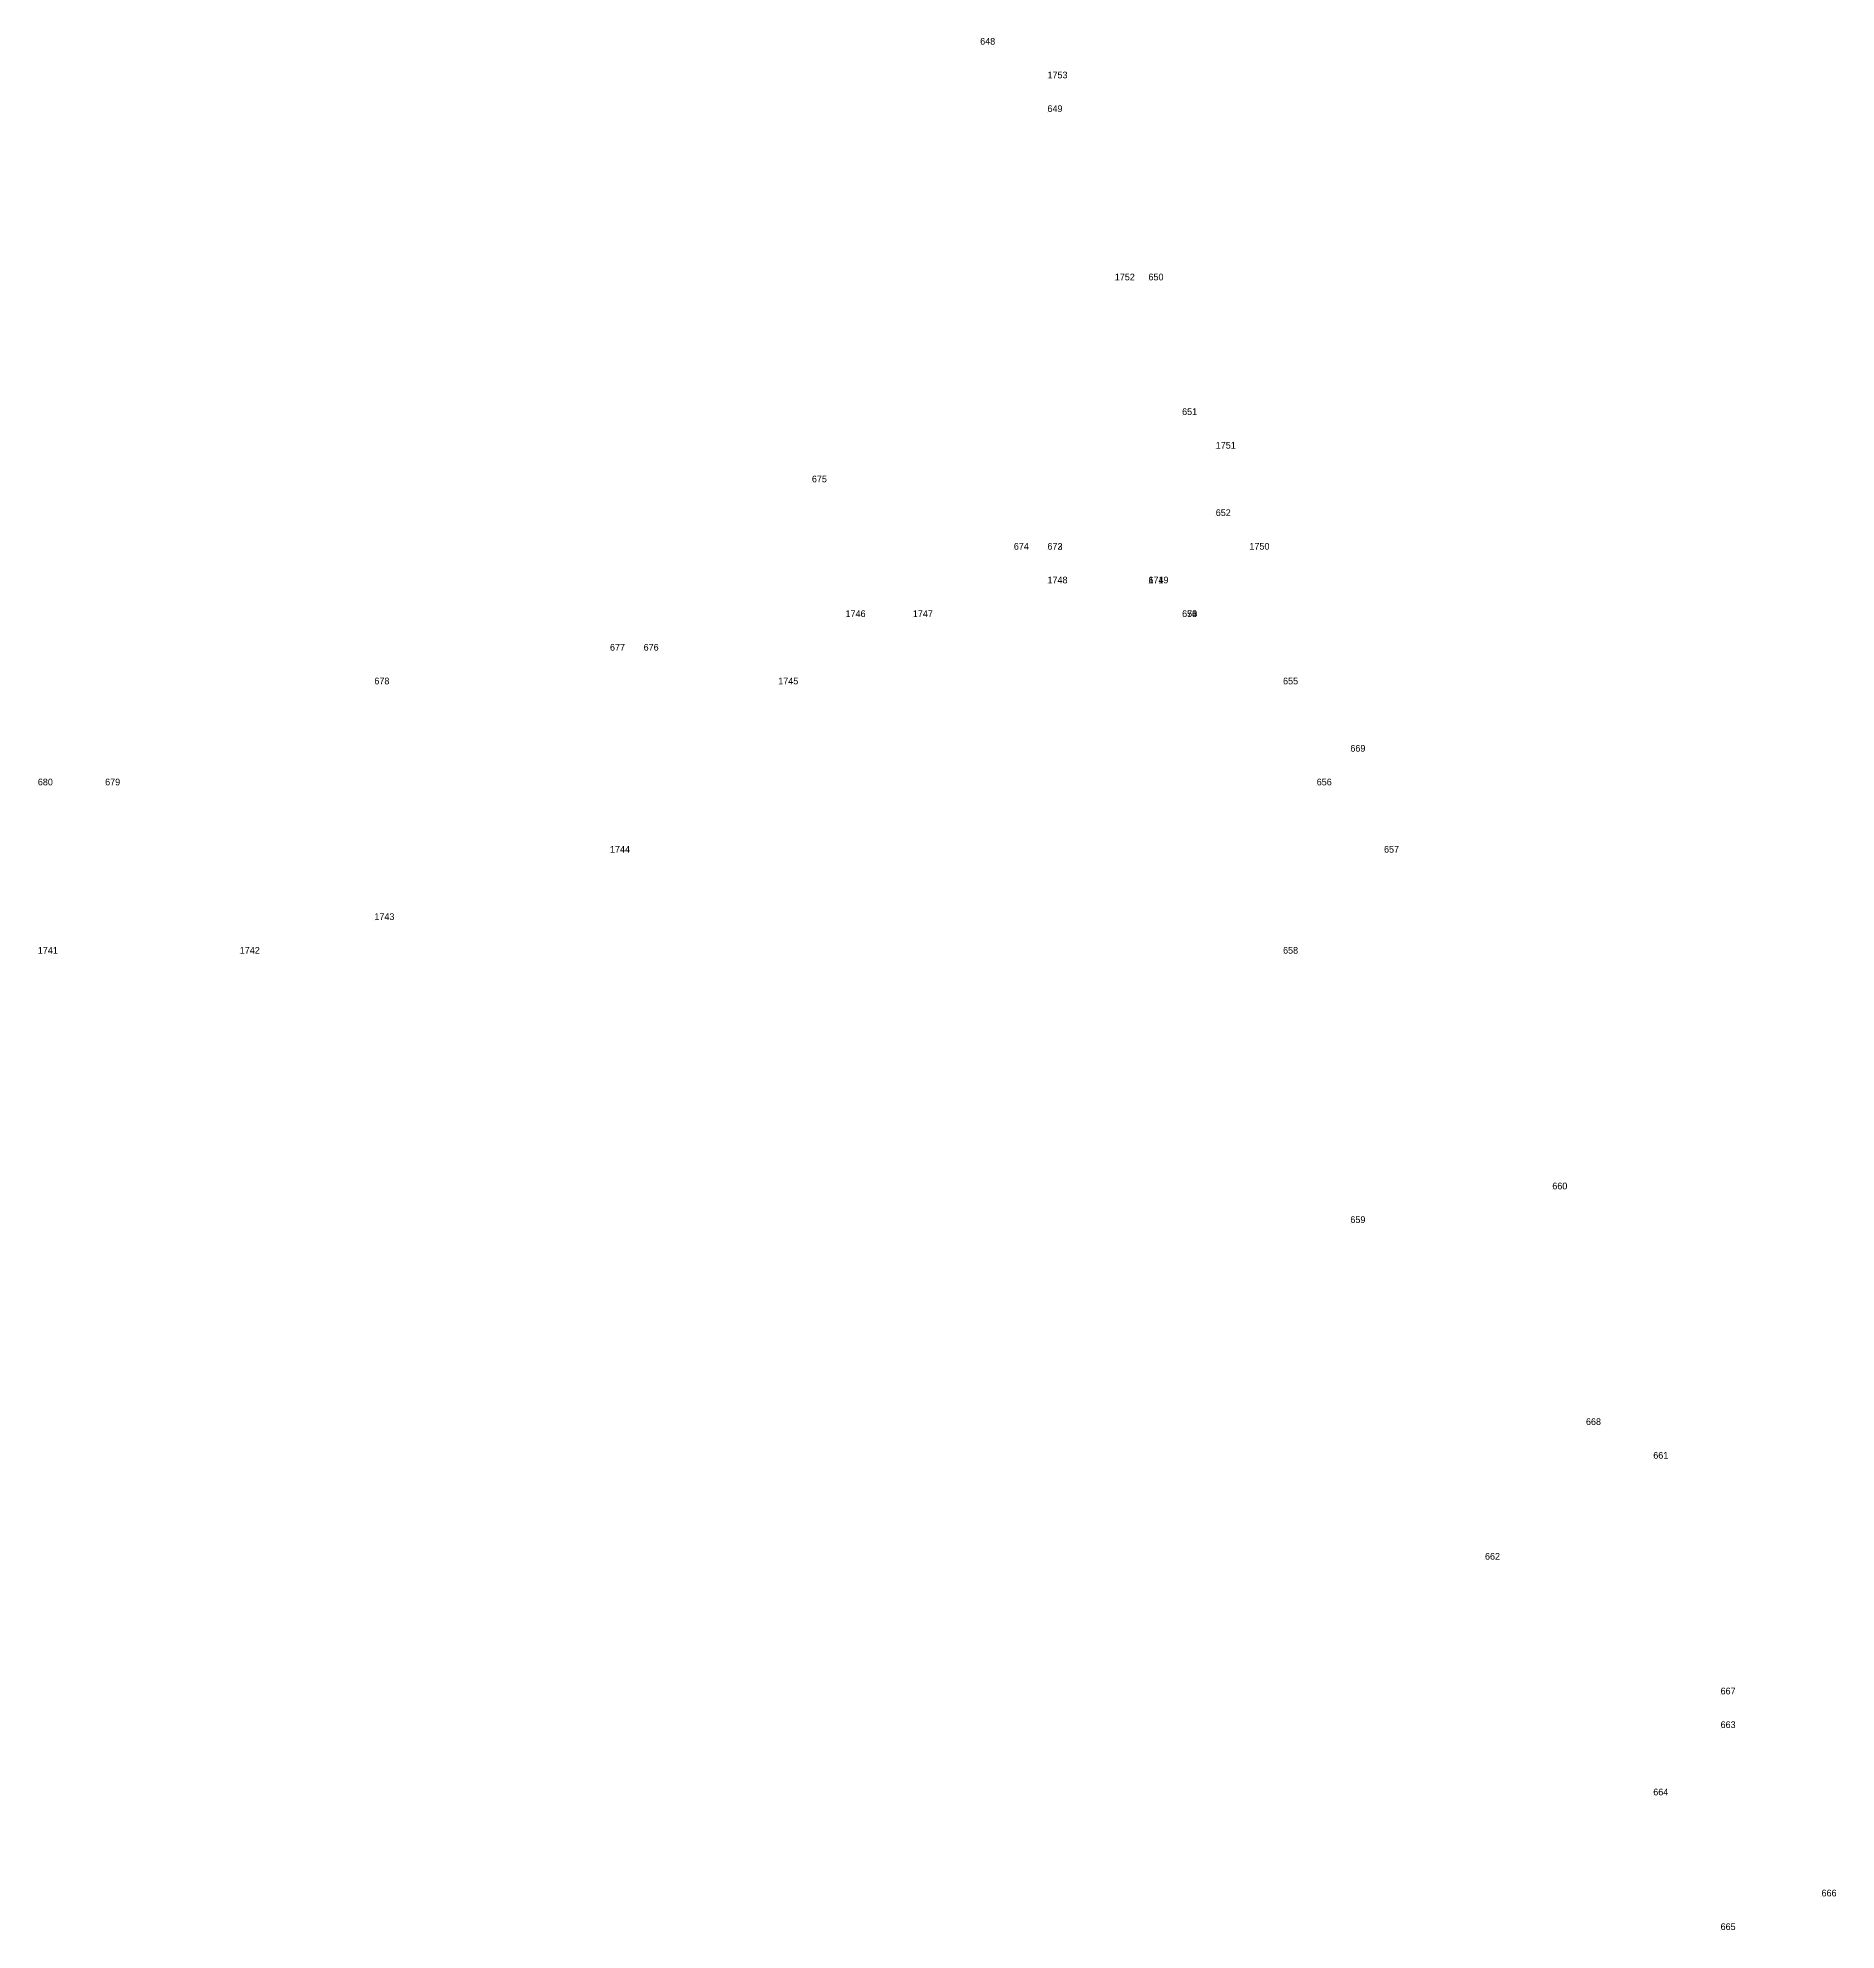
# Model space of a CAD drawing. Extents: x 535182 to 560328, y 1820963 to 1852759.
# Drawn here: x 549006 to 549059.4, y 1820965 to 1821021.2 of the extents above; entities that cross this region are included whole.
import ezdxf

# ---------------------------------------------------------------- set-up
doc = ezdxf.new("R2010")
doc.units = 0
doc.layers.add('Level 12', color=7, linetype='Continuous')
doc.layers.add('Level 7', color=7, linetype='Continuous')

msp = doc.modelspace()

# ---------------------------------------------------------------- texts
at = {"layer": 'Level 12'}
for s, p in [('648', (549034, 1821021)), ('1753', (549036, 1821020)), ('649', (549036, 1821019)), ('1752', (549038, 1821014)), ('650', (549039, 1821014)), ('651', (549040, 1821010)), ('1751', (549041, 1821009)), ('675', (549029, 1821008)), ('652', (549041, 1821007)), ('674', (549035, 1821006)), ('672', (549036, 1821006)), ('673', (549036, 1821006)), ('1750', (549042, 1821006)), ('1748', (549036, 1821005)), ('671', (549039, 1821005)), ('1749', (549039, 1821005)), ('1746', (549030, 1821004)), ('1747', (549032, 1821004)), ('653', (549040, 1821004)), ('654', (549040, 1821004)), ('670', (549040, 1821004)), ('677', (549023, 1821003)), ('676', (549024, 1821003)), ('678', (549016, 1821002)), ('1745', (549028, 1821002)), ('655', (549043, 1821002)), ('669', (549045, 1821000)), ('680', (549006, 1820999)), ('679', (549008, 1820999)), ('656', (549044, 1820999)), ('1744', (549023, 1820997)), ('657', (549046, 1820997)), ('1743', (549016, 1820995)), ('1741', (549006, 1820994)), ('1742', (549012, 1820994)), ('658', (549043, 1820994)), ('660', (549051, 1820987)), ('659', (549045, 1820986)), ('668', (549052, 1820980)), ('661', (549054, 1820979)), ('662', (549049, 1820976)), ('667', (549056, 1820972)), ('663', (549056, 1820971)), ('664', (549054, 1820969)), ('666', (549059, 1820966)), ('665', (549056, 1820965))]:
    msp.add_text(s, height=0.2, dxfattribs=at).set_placement(p)

# ---------------------------------------------------------------- linework, layer by layer
at = {"layer": 'Level 7'}
for p, q in [((549034, 1821021), (549034, 1821021)), ((549036, 1821020), (549036, 1821020)), ((549036, 1821019), (549036, 1821019)), ((549038, 1821014), (549038, 1821014)), ((549039, 1821014), (549039, 1821014)), ((549040, 1821010), (549040, 1821010)), ((549041, 1821009), (549041, 1821009)), ((549029, 1821008), (549029, 1821008)), ((549041, 1821007), (549041, 1821007)), ((549035, 1821006), (549035, 1821006)), ((549036, 1821006), (549036, 1821006)), ((549036, 1821006), (549036, 1821006)), ((549042, 1821006), (549042, 1821006)), ((549036, 1821005), (549036, 1821005)), ((549039, 1821005), (549039, 1821005)), ((549039, 1821005), (549039, 1821005)), ((549030, 1821004), (549030, 1821004)), ((549032, 1821004), (549032, 1821004)), ((549040, 1821004), (549040, 1821004)), ((549040, 1821004), (549040, 1821004)), ((549040, 1821004), (549040, 1821004)), ((549023, 1821003), (549023, 1821003)), ((549024, 1821003), (549024, 1821003)), ((549016, 1821002), (549016, 1821002)), ((549028, 1821002), (549028, 1821002)), ((549043, 1821002), (549043, 1821002)), ((549045, 1821000), (549045, 1821000)), ((549006, 1820999), (549006, 1820999)), ((549008, 1820999), (549008, 1820999)), ((549044, 1820999), (549044, 1820999)), ((549023, 1820997), (549023, 1820997)), ((549046, 1820997), (549046, 1820997)), ((549016, 1820995), (549016, 1820995)), ((549006, 1820994), (549006, 1820994)), ((549012, 1820994), (549012, 1820994)), ((549043, 1820994), (549043, 1820994)), ((549051, 1820987), (549051, 1820987)), ((549045, 1820986), (549045, 1820986)), ((549052, 1820980), (549052, 1820980)), ((549054, 1820979), (549054, 1820979)), ((549049, 1820976), (549049, 1820976)), ((549056, 1820972), (549056, 1820972)), ((549056, 1820971), (549056, 1820971)), ((549054, 1820969), (549054, 1820969)), ((549059, 1820966), (549059, 1820966)), ((549056, 1820965), (549056, 1820965))]:
    msp.add_line(p, q, dxfattribs=at)

msp.set_redraw_order([(e.dxf.handle, doc.entitydb.next_handle()) for e in msp.query("TEXT MTEXT ATTDEF DIMENSION ARC_DIMENSION")])  # texts and dimensions are drawn at this point

doc.saveas('drawing.dxf')
